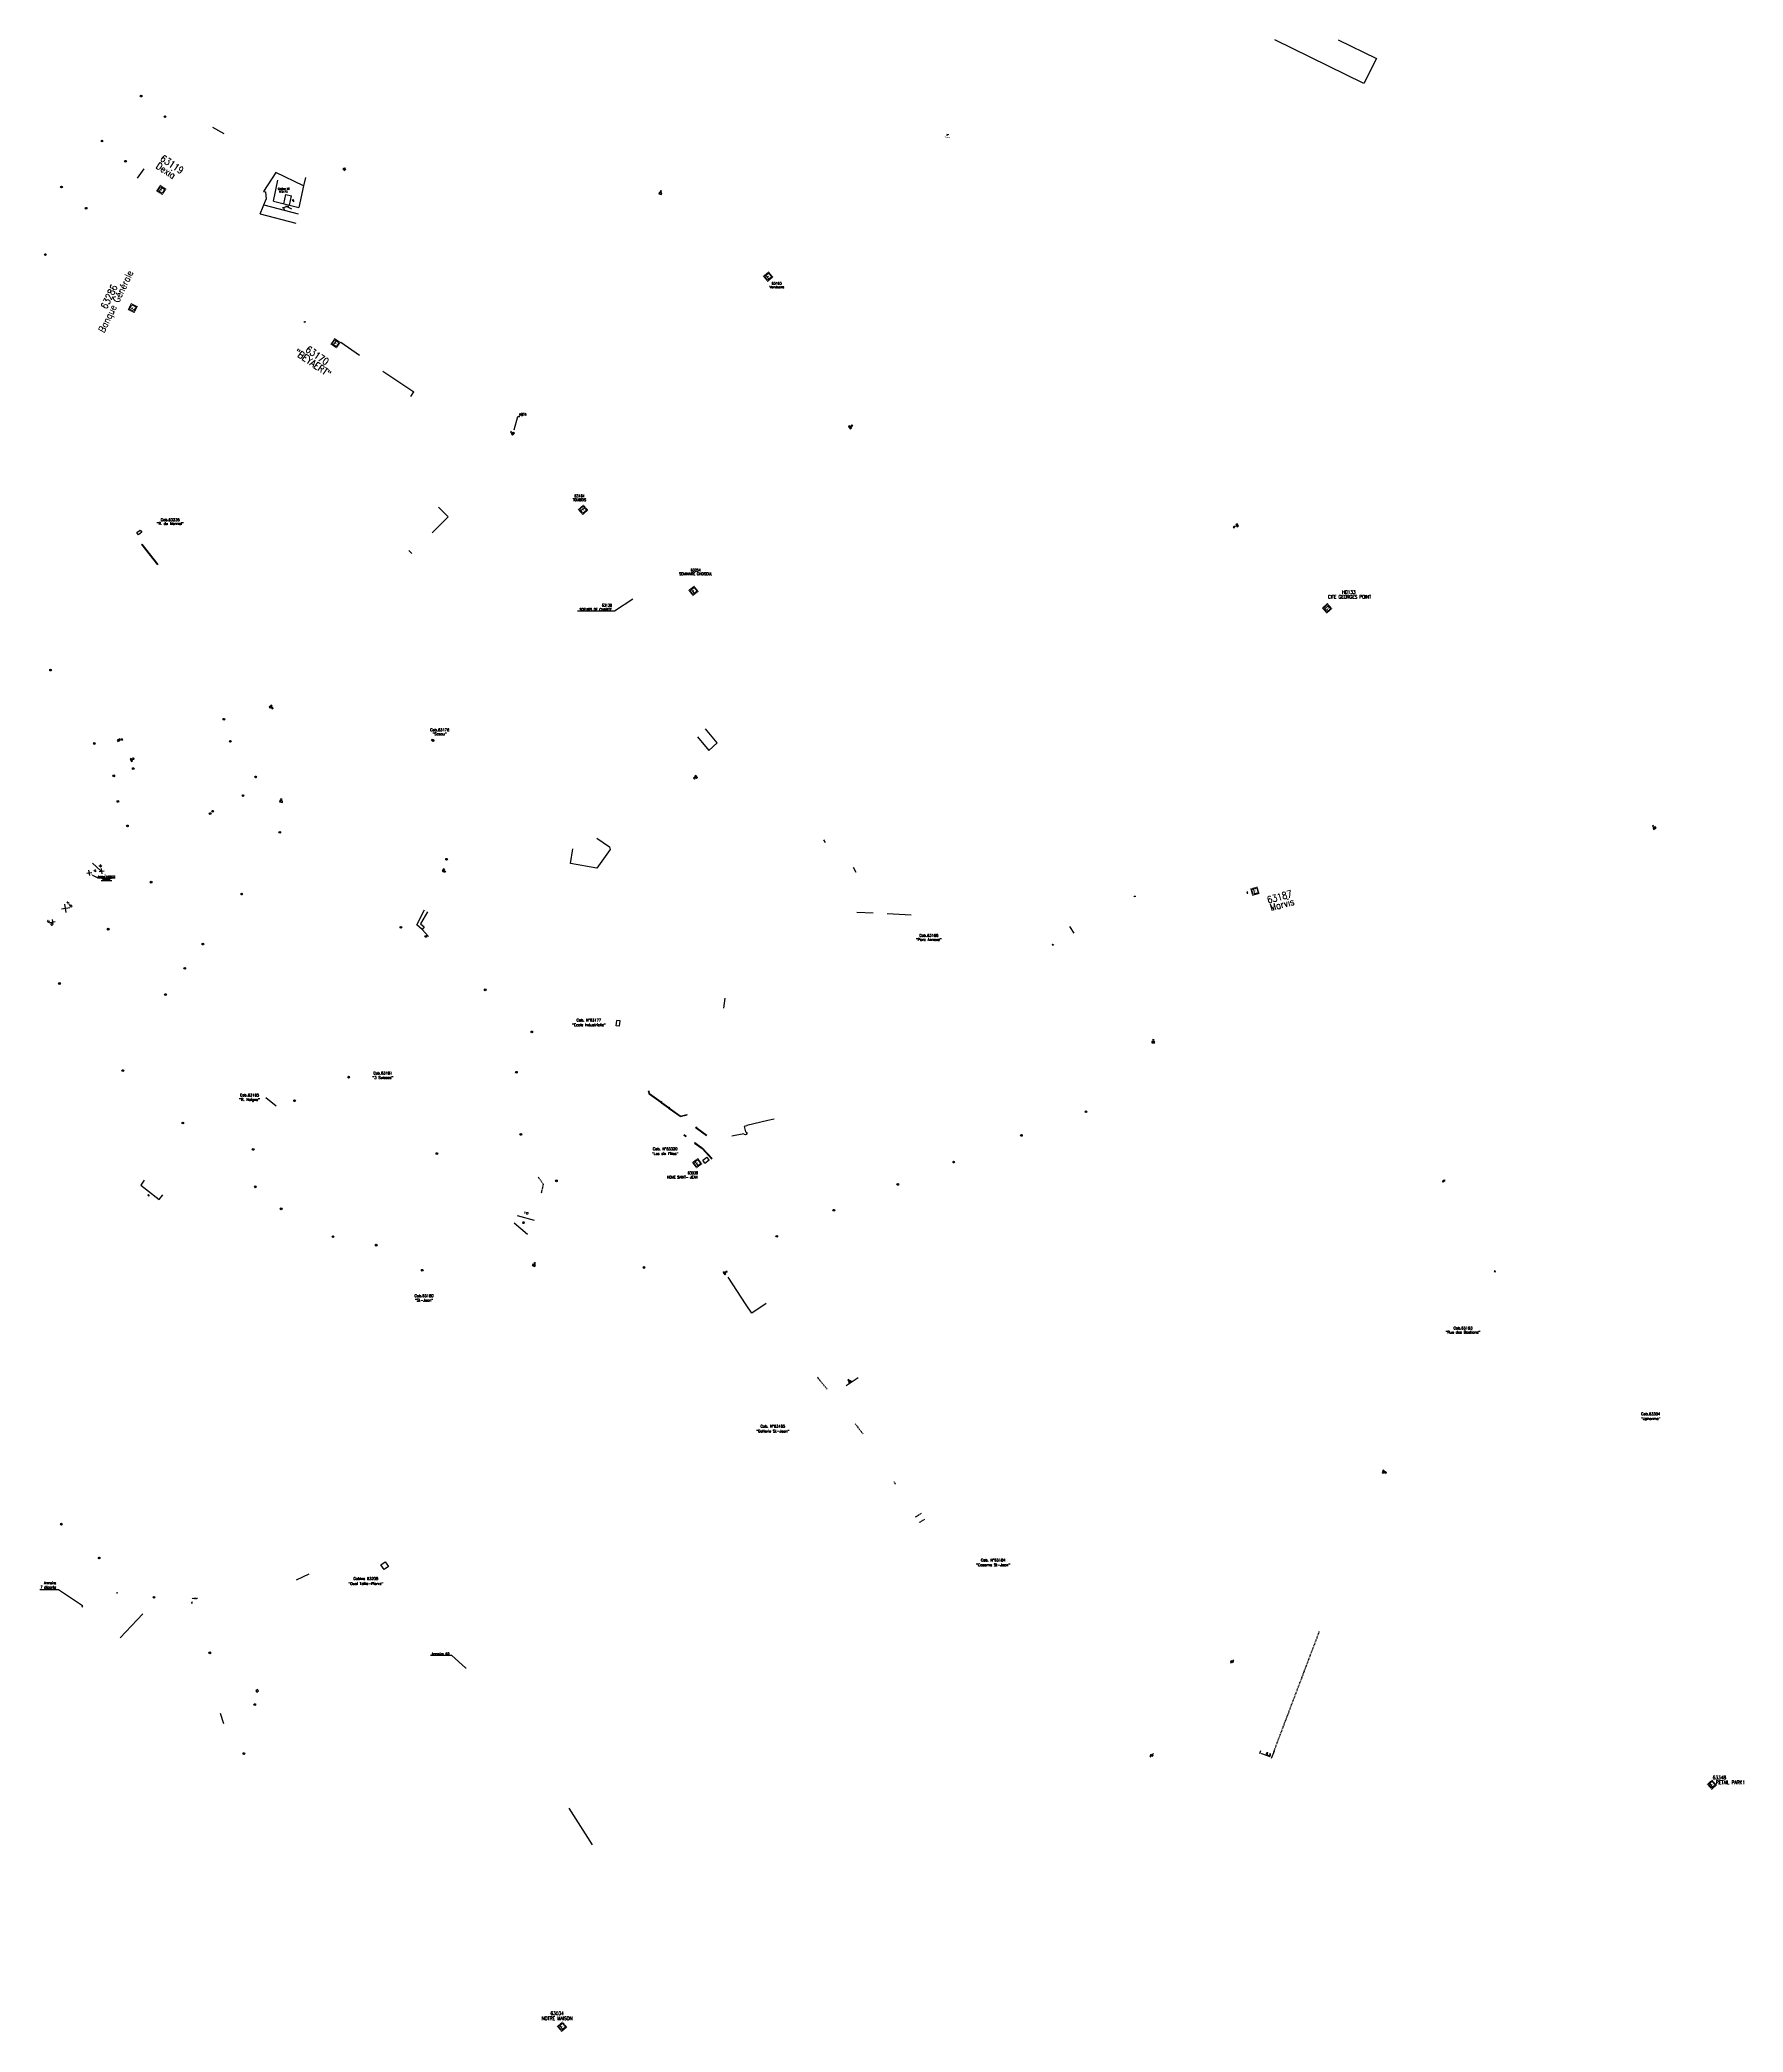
# Model space of a CAD drawing. Header units: millimetres. Extents: x 81001 to 81976, y 143860 to 145000.
import ezdxf
from ezdxf.enums import TextEntityAlignment as Align

# ---------------------------------------------------------------- set-up
doc = ezdxf.new("R2010")
doc.units = ezdxf.units.MM
for name, pattern in [('B_ST_AL', [2000, 1000, 1000]), ('DASHED', [0.75, 0.5, -0.25]), ('HIDDEN', [9.525, 6.35, -3.175])]:
    doc.linetypes.add(name, pattern=pattern)
doc.layers.get('0').update_dxf_attribs({"linetype": 'CONTINUOUS'})
for name, color, linetype in [('B_100', 3, 'CONTINUOUS'), ('B_310', 7, 'CONTINUOUS'), ('BB01', 7, 'CONTINUOUS'), ('BB02', 7, 'HIDDEN'), ('BB06', 7, 'CONTINUOUS'), ('BB08', 7, 'CONTINUOUS'), ('BF02', 7, 'CONTINUOUS'), ('BR12', 7, 'CONTINUOUS'), ('BR15', 7, 'CONTINUOUS'), ('BW01', 7, 'CONTINUOUS'), ('G_210', 7, 'CONTINUOUS'), ('M_200', 7, 'CONTINUOUS'), ('W0008', 7, 'CONTINUOUS'), ('W0100', 7, 'CONTINUOUS'), ('W0104', 1, 'CONTINUOUS'), ('W0112', 1, 'DASHED'), ('W0430', 7, 'CONTINUOUS'), ('W0432', 7, 'CONTINUOUS'), ('W0469', 7, 'CONTINUOUS'), ('W0473', 7, 'CONTINUOUS'), ('W0991', 7, 'CONTINUOUS'), ('W1102', 7, 'CONTINUOUS')]:
    doc.layers.add(name, color=color, linetype=linetype)
doc.styles.add('M_ROMANS', font='ROMANS.shx', dxfattribs={"width": 0.75})
doc.styles.get("Standard").update_dxf_attribs({"font": 'romans.shx', "width": 0.85})
doc.dimstyles.get("Standard").update_dxf_attribs({"dimtxt": 1.5, "dimasz": 1.2, "dimexe": 0.625, "dimexo": 0.625, "dimgap": 0.25, "dimtad": 1, "dimdec": 1, "dimzin": 0, "dimdsep": 46, "dimtxsty": 'Standard', "dimcen": -0.5, "dimadec": 0, "dimazin": 0, "dimtfac": 1, "dimtdec": 1, "dimtmove": 0, "dimatfit": 3, "dimfxl": 0, "dimtolj": 1, "dimtzin": 0, "dimarcsym": 0})

# ---------------------------------------------------------------- blocks, each defined once
blk = doc.blocks.new('M_200_56')
at = {"color": 0, "linetype": 'Continuous', "const_width": 0.35, "flags": 128}
blk.add_lwpolyline([(2, 2), (2, -2), (-2, -2), (-2, 2)], close=True, dxfattribs=at)
at = {"color": 0, "linetype": 'Continuous'}
blk.add_lwpolyline([(-1.5, 1.5), (1.5, 1.5), (1.5, -1.5), (-1.5, -1.5)], close=True, dxfattribs=at)
at = {"color": 0, "linetype": 'Continuous', "width": 0.85}
blk.add_text('E', height=2.5, dxfattribs=at).set_placement((0, 0), align=Align.MIDDLE_CENTER)
for tag, p in [('NUM', (0, 15.1)), ('NOM', (0, 8.6))]:
    blk.add_attdef(tag, text='', height=4, dxfattribs=at).set_placement(p, align=Align.MIDDLE)
at = {"color": 0, "linetype": 'Continuous', "style": 'M_ROMANS', "width": 0.75, "flags": 3}
for tag, p in [('DEF_COUP', (-0.1, -7.5)), ('DEF_TYPE', (-0.1, -10)), ('DEF_LEG', (-0.1, -5))]:
    blk.add_attdef(tag, text='', height=1.2, dxfattribs=at).set_placement(p, align=Align.MIDDLE)
blk = doc.blocks.new('B_310_01')
at = {"color": 0, "linetype": 'Continuous', "flags": 128}
blk.add_lwpolyline([(-2.25, -1.25), (-2.25, 1.25), (2.25, 1.25), (2.25, -1.25)], close=True, dxfattribs=at)
at = {"color": 0, "linetype": 'Continuous', "style": 'M_ROMANS', "width": 0.75}
blk.add_text('3/3', height=1.2, dxfattribs=at).set_placement((0, 0), align=Align.MIDDLE)
at = {"color": 0, "linetype": 'Continuous', "style": 'M_ROMANS', "width": 0.75, "flags": 3}
for tag, p in [('DEF_COUP', (0, -7.5)), ('DEF_TYPE', (0, -10)), ('DEF_LEG', (0, -5))]:
    blk.add_attdef(tag, text='', height=1.2, dxfattribs=at).set_placement(p, align=Align.MIDDLE)
blk = doc.blocks.new('BR1501')
at = {"color": 0, "linetype": 'Continuous'}
blk.add_lwpolyline([(0.3, -0.2), (-0.3, -0.2), (-0.3, 0.1), (0.3, 0.1)], close=True, dxfattribs=at)
for points in [[(-0.1, 0.1), (-0.1, -0.2)], [(0.1, -0.2), (0.1, 0.1)]]:
    blk.add_lwpolyline(points, dxfattribs=at)
blk = doc.blocks.new('AVALOIR')
at = {"layer": 'BR15'}
for p, q in [((-0.1, 0.19), (-0.19, 0.18)), ((-0.19, 0.18), (-0.18, -0.01)), ((-0.01, 0.19), (-0.1, 0.19)), ((-0.1, 0.19), (-0.09, 0)), ((-0.09, 0), (0, 0)), ((0.08, 0.2), (-0.01, 0.19)), ((0, 0), (-0.01, 0.19)), ((0, 0), (0.09, 0)), ((0.17, 0.2), (0.08, 0.2)), ((0.09, 0), (0.08, 0.2)), ((0.09, 0), (0.18, 0.01)), ((0.18, 0.01), (0.17, 0.2)), ((-0.18, -0.01), (-0.09, 0))]:
    blk.add_line(p, q, dxfattribs=at)
blk = doc.blocks.new('BR1209')
at = {"color": 0, "linetype": 'Continuous', "flags": 128}
for points in [[(-0.5, 0), (0.5, 0)], [(0, 0.5), (0, -0.5)]]:
    blk.add_lwpolyline(points, dxfattribs=at)
at = {"color": 0, "linetype": 'Continuous'}
blk.add_circle((0, 0), 0.5, dxfattribs=at)
at = {"color": 0, "linetype": 'Continuous', "width": 0.75}
blk.add_attdef('NUM', text='', height=1.2, dxfattribs=at).set_placement((0, 2), align=Align.MIDDLE)
at = {"color": 0, "linetype": 'Continuous', "width": 0.75, "flags": 3}
for tag, p in [('DEF_LEG', (0, -10)), ('DEF_COUP', (0, -12.5)), ('DEF_TYPE', (0, -15))]:
    blk.add_attdef(tag, text='', height=1.2, dxfattribs=at).set_placement(p, align=Align.MIDDLE)
blk = doc.blocks.new('M_200_59')
at = {"layer": 'M_200', "color": 0, "linetype": 'Continuous', "const_width": 0.35, "flags": 128}
blk.add_lwpolyline([(4, 4), (4, 0), (0, 0), (0, 4)], close=True, dxfattribs=at)
at = {"layer": 'M_200', "color": 0, "linetype": 'Continuous'}
blk.add_lwpolyline([(0.5, 3.5), (3.5, 3.5), (3.5, 0.5), (0.5, 0.5)], close=True, dxfattribs=at)
at = {"layer": 'M_200', "insert": (2, 2), "char_height": 2.5, "width": 4, "attachment_point": 5}
blk.add_mtext('E', dxfattribs=at)
at = {"layer": 'M_200', "color": 0, "linetype": 'Continuous', "width": 0.85}
for tag, p in [('NUM', (2, 17.1)), ('NOM', (2, 10.6))]:
    blk.add_attdef(tag, text='', height=4, dxfattribs=at).set_placement(p, align=Align.MIDDLE)
at = {"layer": 'M_200', "color": 0, "linetype": 'Continuous', "style": 'M_ROMANS', "width": 0.75, "flags": 3}
for tag, p in [('DEF_COUP', (1.9, -5.5)), ('DEF_TYPE', (1.9, -8)), ('DEF_LEG', (1.9, -3))]:
    blk.add_attdef(tag, text='', height=1.2, dxfattribs=at).set_placement(p, align=Align.MIDDLE)
blk = doc.blocks.new('T469')
at = {"color": 0, "linetype": 'Continuous', "flags": 128}
for points in [[(-0.4, 0.4), (0.4, -0.4)], [(-0.4, -0.4), (0.4, 0.4)]]:
    blk.add_lwpolyline(points, dxfattribs=at)
at = {"color": 0, "linetype": 'Continuous'}
blk.add_circle((0, 0), 0.5, dxfattribs=at)
blk = doc.blocks.new('T400')
for p, q in [((-0.15, 0.3), (0.15, 0.3)), ((-0.15, -0.25), (-0.15, 0.3)), ((-0.15, 0.15), (0.15, 0.15)), ((-0.15, 0), (0.15, 0)), ((0.15, 0.3), (0.15, -0.25)), ((-0.15, -0.15), (0.15, -0.15)), ((-0.15, -0.25), (-0.15, -0.3)), ((-0.15, -0.3), (0.15, -0.3)), ((0.15, -0.3), (0.15, -0.25))]:
    blk.add_line(p, q)
blk = doc.blocks.new('T430')
at = {"flags": 128}
for points in [[(0.8, 0.8), (-0.8, 0.8)], [(-0.8, 0.8), (-0.8, 0)], [(0.8, 0.8), (-0.8, 0)], [(-0.8, 0), (0.8, 0)], [(-0.4, 2.1), (0.4, 2.1)], [(-0.4, 2.1), (-0.4, 1.3)], [(-0.4, 1.7), (0, 1.7)], [(-0.4, 1.3), (0.4, 1.3)], [(0.8, 0), (0.8, 0.8)]]:
    blk.add_lwpolyline(points, dxfattribs=at)
blk = doc.blocks.new('*U9')
at = {"flags": 128}
for points in [[(0.8, 0.8), (-0.8, 0.8)], [(-0.8, 0.8), (-0.8, 0)], [(0.8, 0.8), (-0.8, 0)], [(-0.8, 0), (0.8, 0)], [(0.8, 0), (0.8, 0.8)], [(0.4, -0.3), (-0.4, -0.3)], [(0.4, -1.1), (-0.4, -1.1)], [(0.4, -0.7), (0, -0.7)], [(0.4, -1.1), (0.4, -0.3)]]:
    blk.add_lwpolyline(points, dxfattribs=at)
blk = doc.blocks.new('T473')
for p, q in [((-0.166667, 0.166667), (0.166667, -0.166667)), ((-0.166667, -0.166667), (0.166667, 0.166667)), ((0.500001, 0.500001), (1.000002, 1.000002)), ((-1.000002, -1.000002), (-0.500001, -0.500001))]:
    blk.add_line(p, q)
blk.add_ellipse((0, 0), major_axis=(0.471405, 0.471405), ratio=1, start_param=5.4977871438, end_param=11.780972451)
blk = doc.blocks.new('T432')
at = {"flags": 128}
for points in [[(0.8, 0.8), (-0.8, 0.8)], [(-0.8, 0.8), (-0.8, 0)], [(0.8, 0.8), (-0.8, 0)], [(-0.8, 0), (0.8, 0)], [(-0.4, 2.1), (0.4, 2.1)], [(-0.4, 2.1), (-0.4, 1.3)], [(-0.4, 1.3), (0.4, 1.3)], [(0, 1.7), (0.4, 1.7)], [(0.4, 1.3), (0.4, 1.7)], [(0.8, 0), (0.8, 0.8)]]:
    blk.add_lwpolyline(points, dxfattribs=at)
blk = doc.blocks.new('*U12')
at = {"flags": 128}
for points in [[(0.8, 0.8), (-0.8, 0.8)], [(-0.8, 0.8), (-0.8, 0)], [(0.8, 0.8), (-0.8, 0)], [(-0.8, 0), (0.8, 0)], [(0.8, 0), (0.8, 0.8)], [(-0.5, -0.2), (0.3, -0.2)], [(-0.5, -0.2), (-0.5, -1)], [(-0.5, -0.6), (-0.1, -0.6)], [(-0.5, -1), (0.3, -1)]]:
    blk.add_lwpolyline(points, dxfattribs=at)
blk = doc.blocks.new('*U13')
at = {"layer": 'M_200', "color": 0, "linetype": 'Continuous', "const_width": 0.35, "flags": 128}
blk.add_lwpolyline([(3.7, 4), (3.7, 0), (0, 0), (0, 4)], close=True, dxfattribs=at)
at = {"layer": 'M_200', "color": 0, "linetype": 'Continuous'}
blk.add_lwpolyline([(0.5, 3.5), (3.2, 3.5), (3.2, 0.5), (0.5, 0.5)], close=True, dxfattribs=at)
at = {"layer": 'M_200', "insert": (1.8, 2), "char_height": 2.5, "width": 3.675, "attachment_point": 5}
blk.add_mtext('E', dxfattribs=at)
at = {"layer": 'M_200', "color": 0, "linetype": 'Continuous', "width": 0.85}
for tag, p in [('NUM', (2, 17.1)), ('NOM', (2, 10.6))]:
    blk.add_attdef(tag, text='', height=4, dxfattribs=at).set_placement(p, align=Align.MIDDLE)
at = {"layer": 'M_200', "color": 0, "linetype": 'Continuous', "style": 'M_ROMANS', "width": 0.75, "flags": 3}
for tag, p in [('DEF_COUP', (1.9, -5.5)), ('DEF_TYPE', (1.9, -8)), ('DEF_LEG', (1.9, -3))]:
    blk.add_attdef(tag, text='', height=1.2, dxfattribs=at).set_placement(p, align=Align.MIDDLE)
blk = doc.blocks.new('*D18')
at = {"layer": 'W0112', "color": 0, "linetype": 'Continuous', "lineweight": -2, "transparency": 16777216}
for p, q in [((81699.8, 144020.6), (81699.2, 144018.9)), ((81700.5, 144019.1), (81705.1, 144017.3)), ((81707.6, 144020.5), (81706, 144016.3))]:
    blk.add_line(p, q, dxfattribs=at)
at = {"layer": 'W0112', "color": 0, "linetype": 'Continuous', "transparency": 16777216}
for points in [[(81700.6, 144019.3), (81700.5, 144018.9), (81699.4, 144019.5)], [(81705.2, 144017.5), (81705, 144017.2), (81706.2, 144016.9)]]:
    blk.add_solid(points, dxfattribs=at)
at = {"layer": 'W0112', "color": 0, "linetype": 'Continuous', "transparency": 16777216, "insert": (81704.4, 144018.7), "char_height": 1.5, "attachment_point": 5, "rotation": 339.0951}
blk.add_mtext('\\A1;6.5', dxfattribs=at)
blk = doc.blocks.new('*U17')
at = {"flags": 128}
for points in [[(0.8, 0.8), (-0.8, 0.8)], [(-0.8, 0.8), (-0.8, 0)], [(0.8, 0.8), (-0.8, 0)], [(-0.8, 0), (0.8, 0)], [(0.4, 2.7), (-0.4, 2.7)], [(-0.4, 2.7), (-0.4, 2.3)], [(0, 2.3), (-0.4, 2.3)], [(0.4, 1.9), (-0.4, 1.9)], [(0.4, 1.9), (0.4, 2.7)], [(0.8, 0), (0.8, 0.8)]]:
    blk.add_lwpolyline(points, dxfattribs=at)
blk = doc.blocks.new('G_210_23')
at = {"layer": 'G_210', "color": 0, "linetype": 'Continuous', "const_width": 0.35, "flags": 128}
blk.add_lwpolyline([(4, 4), (4, 0), (0, 0), (0, 4)], close=True, dxfattribs=at)
at = {"layer": 'G_210', "color": 0, "linetype": 'Continuous'}
blk.add_lwpolyline([(0.5, 3.5), (3.5, 3.5), (3.5, 0.5), (0.5, 0.5)], close=True, dxfattribs=at)
at = {"layer": 'G_210', "insert": (2, 2), "char_height": 2.5, "width": 4, "attachment_point": 5}
blk.add_mtext('G', dxfattribs=at)
at = {"layer": 'G_210', "color": 0, "linetype": 'Continuous', "width": 0.75}
for tag, height, p in [('NUM', 2, (2, 12.5)), ('NOM', 2, (2, 9.7)), ('BCL', 1.5, (2, 7))]:
    blk.add_attdef(tag, text='', height=height, dxfattribs=at).set_placement(p, align=Align.MIDDLE)
at = {"layer": 'G_210', "color": 0, "linetype": 'Continuous', "width": 0.75, "flags": 3}
for tag, p in [('DEF_COUP', (2.1, -5.6)), ('DEF_TYPE', (2.1, -8.1)), ('DEF_LEG', (2.1, -3.1))]:
    blk.add_attdef(tag, text='', height=1.2, dxfattribs=at).set_placement(p, align=Align.MIDDLE)
blk = doc.blocks.new('*U15')
at = {"flags": 128}
for points in [[(0.8, 0.8), (-0.8, 0.8)], [(-0.8, 0.8), (-0.8, 0)], [(0.8, 0.8), (-0.8, 0)], [(-0.8, 0), (0.8, 0)], [(0.8, 0), (0.8, 0.8)], [(1.4, 0.3), (2.2, 0.3)], [(1.4, 0.3), (1.4, -0.5)], [(1.4, -0.5), (2.2, -0.5)], [(1.8, -0.1), (2.2, -0.1)], [(2.2, -0.5), (2.2, -0.1)]]:
    blk.add_lwpolyline(points, dxfattribs=at)
blk = doc.blocks.new('*U16')
at = {"flags": 128}
for points in [[(0.8, 0.8), (-0.8, 0.8)], [(-0.8, 0.8), (-0.8, 0)], [(0.8, 0.8), (-0.8, 0)], [(-0.8, 0), (0.8, 0)], [(0.8, 0), (0.8, 0.8)], [(-0.4, -0.4), (0.4, -0.4)], [(-0.4, -0.4), (-0.4, -1.2)], [(-0.4, -1.2), (0.4, -1.2)], [(0, -0.8), (0.4, -0.8)], [(0.4, -1.2), (0.4, -0.8)]]:
    blk.add_lwpolyline(points, dxfattribs=at)

msp = doc.modelspace()

# ---------------------------------------------------------------- linework, layer by layer
at = {"const_width": 0.25, "flags": 128}
msp.add_lwpolyline([(81519.06, 144944.48), (81522.02, 144943.97)], dxfattribs=at)
at = {"layer": 'B_100', "color": 252, "linetype": 'B_ST_AL'}
for p, q in [((81478.04, 144500.17), (81468.87, 144500.55)), ((81499.84, 144498.92), (81486.22, 144499.65))]:
    msp.add_line(p, q, dxfattribs=at)
at = {"layer": 'BB01'}
for p, q in [((81136.22, 144924.1), (81129.13, 144913.21)), ((81152, 144916.48), (81136.22, 144924.1)), ((81129.13, 144913.21), (81130.33, 144912.96)), ((81130.33, 144912.96), (81130.63, 144908.79)), ((81134.86, 144907.7), (81137.34, 144919.64)), ((81140.77, 144906.18), (81141.89, 144911.57)), ((81141.89, 144911.57), (81145.19, 144910.72)), ((81152, 144916.48), (81149.4, 144903.96)), ((81153.26, 144921.15), (81152, 144916.48)), ((81127.21, 144900.37), (81130.63, 144908.79)), ((81127.21, 144900.37), (81147.57, 144895.14)), ((81129.3, 144905.52), (81148.94, 144900.47)), ((81134.86, 144907.7), (81149.4, 144903.96)), ((81143.54, 144904.75), (81139.79, 144903.58)), ((81140.52, 144904.11), (81141.06, 144902.84)), ((81141.7, 144904.93), (81145.18, 144903.29)), ((81144.07, 144905.33), (81145.19, 144910.72)), ((81146.45, 144908.5), (81145.54, 144907.86)), ((81145.63, 144908.68), (81146.56, 144907.32)), ((81059.53, 144711.2), (81059.69, 144711.32)), ((81068.76, 144699.55), (81059.53, 144711.2)), ((81068.91, 144699.68), (81059.69, 144711.32)), ((81331.03, 144435.7), (81331.33, 144438.68)), ((81333.02, 144435.5), (81331.03, 144435.7)), ((81333.32, 144438.49), (81331.33, 144438.68)), ((81333.02, 144435.5), (81333.32, 144438.49)), ((81380.57, 144358.65), (81382.95, 144360.46)), ((81381.78, 144357.06), (81380.57, 144358.65)), ((81381.78, 144357.06), (81384.17, 144358.87)), ((81384.17, 144358.87), (81382.95, 144360.46)), ((81196.32, 144127.12), (81198.78, 144128.84)), ((81198.22, 144124.39), (81196.32, 144127.12)), ((81200.68, 144126.1), (81198.22, 144124.39)), ((81198.78, 144128.84), (81200.68, 144126.1))]:
    msp.add_line(p, q, dxfattribs=at)
at = {"layer": 'BB01', "linetype": 'Continuous'}
for p, q in [((81173.51, 144826.86), (81184.06, 144819.5)), ((81197.49, 144810.44), (81215.23, 144798.46)), ((81213.49, 144795.88), (81215.23, 144798.46)), ((81229.29, 144732.58), (81234.9, 144726.98)), ((81225.7, 144717.76), (81234.9, 144726.98)), ((81303.95, 143987.77), (81317.3, 143966.87))]:
    msp.add_line(p, q, dxfattribs=at)
at = {"layer": 'BB01', "linetype": 'Continuous', "flags": 128}
for points in [[(81058.52, 144719.38), (81059.47, 144718.22), (81057.66, 144716.76), (81056.72, 144717.93)], [(81225.41, 144598.87), (81225.94, 144599.71), (81226.79, 144599.17), (81226.25, 144598.33)], [(81692.46, 144512.3), (81692.07, 144512.2), (81692.24, 144511.55), (81692.63, 144511.65)], [(81834.01, 144295.47), (81833.69, 144295.23), (81834.1, 144294.69), (81834.42, 144294.94)]]:
    msp.add_lwpolyline(points, close=True, dxfattribs=at)
at = {"layer": 'BB01', "flags": 128}
msp.add_lwpolyline([(81136.32, 144389.73), (81130.51, 144394.39)], dxfattribs=at)
for points in [[(81025.07, 144103.22), (81025.26, 144102.99), (81025.67, 144103.32), (81025.48, 144103.56)], [(81087.85, 144105.52), (81088.01, 144105.15), (81088.55, 144105.38), (81088.38, 144105.76)], [(81124.75, 144055.06), (81125.29, 144054.3), (81126.35, 144055.06), (81125.81, 144055.81)]]:
    msp.add_lwpolyline(points, close=True, dxfattribs=at)
at = {"layer": 'BB02', "flags": 128}
msp.add_lwpolyline([(81031.31, 144528.7), (81038.61, 144521.86)], dxfattribs=at)
at = {"layer": 'BB06'}
for p, q in [((81028.01, 144522.93), (81030.97, 144523.38)), ((81029.71, 144521.67), (81029.26, 144524.63)), ((81035.08, 144523.92), (81038.04, 144524.37)), ((81036.78, 144522.66), (81036.33, 144525.63)), ((81013.43, 144502.56), (81018.26, 144503.3)), ((81016.21, 144500.51), (81015.48, 144505.34)), ((81007.03, 144494.8), (81009.99, 144495.25)), ((81008.74, 144493.54), (81008.29, 144496.51))]:
    msp.add_line(p, q, dxfattribs=at)
at = {"layer": 'BB08'}
for p, q in [((81031.3, 144521.86), (81034.25, 144520.26)), ((81034.25, 144520.26), (81044.2, 144520.26)), ((81036.15, 144518.8), (81042.3, 144518.8))]:
    msp.add_line(p, q, dxfattribs=at)
msp.add_solid([(81031.2, 144521.68), (81030.2, 144522.46), (81031.4, 144522.04)], dxfattribs=at)
at = {"layer": 'BF02'}
for p, q in [((81349.26, 144398.5), (81349.86, 144396.6)), ((81349.5, 144398.55), (81350.07, 144396.76)), ((81356.57, 144391.71), (81349.86, 144396.6)), ((81356.71, 144391.91), (81350.07, 144396.76)), ((81356.57, 144391.71), (81356.92, 144392.2)), ((81357.05, 144391.36), (81356.57, 144391.71)), ((81357.4, 144391.84), (81356.92, 144392.2)), ((81357.05, 144391.36), (81357.4, 144391.84)), ((81360.93, 144388.53), (81357.05, 144391.36)), ((81361.08, 144388.73), (81357.2, 144391.56)), ((81360.93, 144388.53), (81361.28, 144389.01)), ((81361.41, 144388.18), (81360.93, 144388.53)), ((81361.77, 144388.66), (81361.28, 144389.01)), ((81361.41, 144388.18), (81361.77, 144388.66)), ((81367.64, 144383.64), (81361.41, 144388.18)), ((81367.69, 144383.91), (81361.56, 144388.38)), ((81367.64, 144383.64), (81371.59, 144384.61)), ((81367.69, 144383.91), (81371.53, 144384.86)), ((81371.53, 144384.86), (81371.59, 144384.61)), ((81376.52, 144377.16), (81376.88, 144377.64)), ((81377.01, 144376.8), (81376.52, 144377.16)), ((81377.36, 144377.29), (81376.88, 144377.64)), ((81377.01, 144376.8), (81377.36, 144377.29)), ((81382.74, 144372.62), (81377.01, 144376.8)), ((81382.89, 144372.82), (81377.15, 144377.01)), ((81369.61, 144373.07), (81370.82, 144372.19)), ((81369.85, 144373.4), (81371.06, 144372.51)), ((81371.06, 144372.51), (81370.82, 144372.19)), ((81376.07, 144368.86), (81375.83, 144368.53)), ((81375.83, 144368.53), (81380.18, 144365.37)), ((81376.07, 144368.86), (81380.44, 144365.67)), ((81385.7, 144359.37), (81380.18, 144365.37)), ((81386, 144359.64), (81380.44, 144365.67))]:
    msp.add_line(p, q, dxfattribs=at)
at = {"layer": 'BW01'}
for p, q in [((81060.89, 144347.25), (81058.9, 144344.43)), ((81058.9, 144344.43), (81069.45, 144336.14)), ((81069.45, 144336.14), (81071.51, 144338.96))]:
    msp.add_line(p, q, dxfattribs=at)
at = {"layer": 'W0008', "color": 252}
msp.add_lwpolyline([(81223.61, 144486.71), (81219.96, 144490.67)], dxfattribs=at)
at = {"layer": 'W0100', "color": 252}
msp.add_line((81593.16, 144488.58), (81590.75, 144492.56), dxfattribs=at)
at = {"layer": 'W0100', "color": 253}
for p, q in [((81593.16, 144488.58), (81590.75, 144492.56)), ((81047.2, 144085.29), (81060.15, 144099.02))]:
    msp.add_line(p, q, dxfattribs=at)
at = {"layer": 'W0100', "color": 252, "flags": 128}
for points in [[(81106.61, 144946.14), (81100.18, 144949.86)], [(81057.09, 144920.87), (81060.75, 144926.21)], [(81057.09, 144920.87), (81060.75, 144926.21)], [(81175.05, 144925.26), (81176.22, 144925.95)], [(81449.71, 144542.03), (81450.64, 144540.53)], [(81462.75, 144229.84), (81469.52, 144234.38)]]:
    msp.add_lwpolyline(points, dxfattribs=at)
at = {"layer": 'W0100', "color": 252}
for points in [[(81175.05, 144925.26), (81176.22, 144925.95)], [(81466.71, 144526.4), (81468.2, 144523.51)], [(81223, 144500.94), (81218.96, 144493.91), (81221.06, 144492.2), (81219.96, 144490.67), (81216.85, 144493.38), (81221.34, 144501.98)], [(81393.15, 144451.36), (81392.37, 144445.79)], [(81421.42, 144382.15), (81417.88, 144381.4), (81417.9, 144381.34), (81405.81, 144378.55), (81405.82, 144378.4), (81404.22, 144377.97), (81405.01, 144375.03), (81405.29, 144375.02), (81405.77, 144374.62), (81405.82, 144374.04), (81405.46, 144373.47), (81405, 144373.3), (81404.34, 144373.42), (81404.07, 144373.84), (81397.16, 144372.39)], [(81155.06, 144121.66), (81147.81, 144118.33)], [(81106.42, 144036.07), (81104.47, 144041.93)]]:
    msp.add_lwpolyline(points, dxfattribs=at)
at = {"layer": 'W0100'}
msp.add_lwpolyline([(81214.03, 144705.98), (81212.3, 144707.7)], dxfattribs=at)
at = {"layer": 'W0100', "color": 252, "linetype": 'Continuous', "flags": 128}
for points in [[(81377.64, 144600.99), (81384.08, 144593.27), (81388.91, 144597.67), (81382.08, 144605.55)], [(81319.92, 144543.11), (81327.3, 144538.05), (81327.57, 144536.6), (81319.95, 144525.9), (81304.97, 144528.48), (81306.13, 144536.93)], [(81416.88, 144276.65), (81408.62, 144271.06), (81405.45, 144275.94), (81395.11, 144291.84)]]:
    msp.add_lwpolyline(points, dxfattribs=at)
at = {"layer": 'W0100', "color": 252, "linetype": 'DASHED', "flags": 128}
for points in [[(81286.39, 144349.04), (81289.3, 144344.99), (81288.07, 144339.85)], [(81451.75, 144227.63), (81446.16, 144234.55)], [(81467.89, 144207.79), (81472.19, 144202.14)], [(81489.94, 144174.79), (81490.91, 144173.26)], [(81505.69, 144156.47), (81502.26, 144154.37)], [(81507.55, 144153.02), (81504.22, 144151.13)]]:
    msp.add_lwpolyline(points, dxfattribs=at)
at = {"layer": 'W0100'}
msp.add_lwpolyline([(81244.7, 144068), (81244.91, 144068.15), (81244.99, 144068.04), (81244.77, 144067.89)], close=True, dxfattribs=at)
at = {"layer": 'W0104', "color": 253}
msp.add_lwpolyline([(81744.27, 145000), (81766.21, 144989.25), (81759.03, 144975.03), (81707.99, 145000)], dxfattribs=at)
at = {"layer": 'W0112', "color": 252, "linetype": 'DASHED'}
msp.add_lwpolyline([(81707.43, 144020.01), (81707.82, 144021.05), (81733.55, 144088.93)], dxfattribs=at)
at = {"layer": 'W1102', "color": 252, "flags": 128}
for points in [[(81280.21, 144316.12), (81272.54, 144322.62)], [(81284.21, 144324.21), (81274.49, 144326.77)]]:
    msp.add_lwpolyline(points, dxfattribs=at)

# ---------------------------------------------------------------- block references
at = {"layer": 'B_310'}
for p, xscale, yscale, zscale, rotation in [((81175.26, 144926.24), 0.25, 0.25, 0.25, 29.24311702099945), ((81804.66, 144346.82), 0.28125, 0.28125, 0.28125, 33.79772522686967)]:
    msp.add_blockref('B_310_01', p, dxfattribs=dict(at, xscale=xscale, yscale=yscale, zscale=zscale, rotation=rotation))
at = {"layer": 'BR12', "color": 252}
for p, rotation in [((81059.1, 144967.82), 139.2464204029713), ((81072.78, 144956.03), 139.2464204029713), ((81036.72, 144942.09), 139.246420402971), ((81050.18, 144930.49), 139.246420402971), ((81013.51, 144915.76), 139.2464204029711), ((81027.6, 144903.62), 139.246420402971), ((81004.27, 144877.08), 139.246420402971), ((81007.28, 144639.25), 139.2464204029713), ((81032.3, 144597.21), 139.2464204029714), ((81098.56, 144557.11), 139.2464204029716), ((81138.45, 144546.39), 139.2464204029713), ((81233.95, 144530.96), 139.2464204029718), ((81064.81, 144517.87), 139.2464204029715), ((81116.68, 144511.04), 139.2464204029714), ((81040.28, 144490.94), 139.2464204029716), ((81207.81, 144491.98), 8.492840805623112), ((81094.44, 144482.42), 139.2464204029715), ((81222.01, 144486.78), 139.2464204029713), ((81084.09, 144468.51), 139.2464204029716), ((81012.4, 144459.87), 139.2464204029716), ((81256.07, 144456.23), 139.2464204029713), ((81073.06, 144453.5), 139.2464204029716), ((81282.72, 144432.13), 139.2464204029711), ((81048.64, 144410), 139.2464204029716), ((81273.92, 144409.05), 139.2464204029711), ((81177.9, 144406.22), 139.2464204029713), ((81146.95, 144392.78), 139.2464204029716), ((81599.96, 144386.43), 139.2464204029716), ((81082.91, 144380), 139.2464204029716), ((81123.25, 144364.87), 139.2464204029716), ((81276.44, 144373.48), 139.2464204029711), ((81562.99, 144372.89), 139.2464204029714), ((81228.4, 144362.48), 139.246420402971), ((81524.21, 144357.63), 139.2464204029714), ((81124.46, 144343.46), 139.2464204029714), ((81296.83, 144346.88), 139.2464204029711), ((81492.19, 144344.85), 139.2464204029714), ((81139.27, 144330.87), 139.2464204029713), ((81455.63, 144330.07), 139.2464204029714), ((81168.95, 144314.95), 139.2464204029713), ((81193.69, 144310.08), 139.2464204029713), ((81422.95, 144315.14), 139.2464204029714), ((81220.01, 144295.71), 139.2464204029712), ((81346.95, 144297.28), 139.2464204029713), ((81013.44, 144150.37), 139.2464204029721), ((81035.14, 144131.01), 139.2464204029721), ((81066.49, 144108.52), 139.2464204029721), ((81098.4, 144076.73), 139.2464204029721), ((81124.14, 144047.1), 139.2464204029721), ((81117.94, 144019.05), 139.2464204029721)]:
    msp.add_blockref('BR1209', p, dxfattribs=dict(at, rotation=rotation))
at = {"layer": 'BR15'}
for name, p, rotation in [('T400', (81152.75, 144838.54), 292.5845032654103), ('BR1501', (81627.9, 144509.78), 9.89847749680726), ('BR1501', (81581.01, 144482.04), 314.9321068748144)]:
    msp.add_blockref(name, p, dxfattribs=dict(at, rotation=rotation))
for p, xscale, yscale, zscale, rotation in [((81063.25, 144338.42), 2, 2, 2, 321.737205562208), ((81045.35, 144110.96), 0.8, 0.8, 0.8, 35.66314771324816), ((81045.35, 144110.96), 0.8000000000004814, 0.8000000000004814, 0.8000000000004814, 35.66314771321868)]:
    msp.add_blockref('AVALOIR', p, dxfattribs=dict(at, xscale=xscale, yscale=yscale, zscale=zscale, rotation=rotation))
at = {"layer": 'G_210'}
ref = msp.add_blockref('G_210_23', (81735.13, 144674.77), dxfattribs=dict(at, rotation=311.6673199484753))
ref.add_attrib('NUM', 'HD133', dxfattribs={"color": 0, "linetype": 'Continuous', "height": 2, "width": 0.75}).set_placement((81750.4, 144683.9), align=Align.MIDDLE)
ref.add_attrib('NOM', 'CITE GEORGES POINT', dxfattribs={"color": 0, "linetype": 'Continuous', "height": 2, "width": 0.75}).set_placement((81750.83, 144681.15), align=Align.MIDDLE)
at = {"layer": 'M_200'}
ref = msp.add_blockref('M_200_56', (81070.64, 144914.05), dxfattribs=dict(at, rotation=326.3644355232481))
ref.add_attrib('NUM', '63119', dxfattribs={"layer": '0', "color": 0, "linetype": 'Continuous', "height": 4, "rotation": 326.36444, "width": 0.85}).set_placement((81076.8, 144928.75), align=Align.MIDDLE)
ref.add_attrib('NOM', 'Dexia', dxfattribs={"layer": '0', "color": 0, "linetype": 'Continuous', "height": 4, "rotation": 326.36444, "width": 0.85}).set_placement((81073.35, 144925.23), align=Align.MIDDLE)
ref = msp.add_blockref('M_200_56', (81054.31, 144846.46), dxfattribs=dict(at, rotation=64.20578030281752))
ref.add_attrib('NUM', '63286', dxfattribs={"layer": '0', "color": 0, "linetype": 'Continuous', "height": 4, "rotation": 64.20578, "width": 0.85}).set_placement((81040.75, 144853.01), align=Align.MIDDLE)
ref.add_attrib('NOM', 'Banque Générale', dxfattribs={"layer": '0', "color": 0, "linetype": 'Continuous', "height": 4, "rotation": 64.20578, "width": 0.85}).set_placement((81045.16, 144850.01), align=Align.MIDDLE)
ref = msp.add_blockref('M_200_56', (81417.99, 144864.44), dxfattribs=dict(at, rotation=39.72467133375373))
ref.add_attrib('NUM', '63163', dxfattribs={"layer": '0', "color": 0, "linetype": 'Continuous', "height": 1.5, "width": 0.85}).set_placement((81422.91, 144860.64), align=Align.MIDDLE)
ref.add_attrib('NOM', 'Vendeens', dxfattribs={"layer": '0', "color": 0, "linetype": 'Continuous', "height": 1.5, "width": 0.85}).set_placement((81423.02, 144858.53), align=Align.MIDDLE)
ref = msp.add_blockref('M_200_56', (81170.42, 144826.34), dxfattribs=dict(at, rotation=325.4630238405052))
ref.add_attrib('NUM', '63170', dxfattribs={"layer": '0', "color": 0, "linetype": 'Continuous', "height": 4, "rotation": 325.46302, "width": 0.85}).set_placement((81159.93, 144819.36), align=Align.MIDDLE)
ref.add_attrib('NOM', '"BEYAERT"', dxfattribs={"layer": '0', "color": 0, "linetype": 'Continuous', "height": 4, "rotation": 325.46302, "width": 0.85}).set_placement((81157.43, 144815.04), align=Align.MIDDLE)
ref = msp.add_blockref('M_200_56', (81312.07, 144730.98), dxfattribs=dict(at, rotation=311.697591495427))
ref.add_attrib('NUM', '63164', dxfattribs={"layer": '0', "color": 0, "linetype": 'Continuous', "height": 1.5, "width": 0.85}).set_placement((81310.03, 144738.91), align=Align.MIDDLE)
ref.add_attrib('NOM', 'TOUBOIS', dxfattribs={"layer": '0', "color": 0, "linetype": 'Continuous', "height": 1.5, "width": 0.85}).set_placement((81310.03, 144736.76), align=Align.MIDDLE)
ref = msp.add_blockref('M_200_56', (81375.27, 144684.6), dxfattribs=dict(at, rotation=38.25867616689316))
ref.add_attrib('NUM', '63254', dxfattribs={"layer": '0', "color": 0, "linetype": 'Continuous', "height": 1.5, "width": 0.85}).set_placement((81376.55, 144696.5), align=Align.MIDDLE)
ref.add_attrib('NOM', 'SEMINAIRE CHOISEUL', dxfattribs={"layer": '0', "color": 0, "linetype": 'Continuous', "height": 1.5, "width": 0.85}).set_placement((81376.52, 144694.36), align=Align.MIDDLE)
ref = msp.add_blockref('M_200_56', (81696.63, 144512.69), dxfattribs=dict(at, rotation=15.34318337523132))
ref.add_attrib('NUM', '63187', dxfattribs={"layer": '0', "color": 0, "linetype": 'Continuous', "height": 4, "rotation": 15.34318, "width": 0.85}).set_placement((81710.73, 144509.47), align=Align.MIDDLE)
ref.add_attrib('NOM', 'Marvis', dxfattribs={"layer": '0', "color": 0, "linetype": 'Continuous', "height": 4, "rotation": 15.34318, "width": 0.85}).set_placement((81712.13, 144505.16), align=Align.MIDDLE)
ref = msp.add_blockref('M_200_59', (81376.96, 144354.21), dxfattribs=dict(at, rotation=36.50053117043709))
ref.add_attrib('NUM', '63038', dxfattribs={"color": 0, "linetype": 'Continuous', "height": 1.5, "width": 0.85}).set_placement((81374.91, 144351.45), align=Align.MIDDLE)
ref.add_attrib('NOM', 'HOME SAINT- JEAN', dxfattribs={"color": 0, "linetype": 'Continuous', "height": 1.5, "width": 0.85}).set_placement((81368.87, 144348.96), align=Align.MIDDLE)
ref = msp.add_blockref('*U13', (81958.19, 143998.52), dxfattribs=dict(at, rotation=41.8177341974554))
ref.add_attrib('NUM', '63348', dxfattribs={"color": 0, "linetype": 'Continuous', "height": 2, "width": 0.85}).set_placement((81962.52, 144005.33), align=Align.MIDDLE)
ref.add_attrib('NOM', 'RETAIL PARK1', dxfattribs={"color": 0, "linetype": 'Continuous', "height": 2, "width": 0.85}).set_placement((81968.91, 144002.63), align=Align.MIDDLE)
ref = msp.add_blockref('M_200_56', (81300.04, 143862.67), dxfattribs=dict(at, rotation=40.63302692351848))
ref.add_attrib('NUM', '63034', dxfattribs={"layer": '0', "color": 0, "linetype": 'Continuous', "height": 2, "width": 0.85}).set_placement((81297.25, 143870.36), align=Align.MIDDLE)
ref.add_attrib('NOM', 'NOTRE MAISON', dxfattribs={"layer": '0', "color": 0, "linetype": 'Continuous', "height": 2, "width": 0.85}).set_placement((81297.21, 143867.54), align=Align.MIDDLE)
at = {"layer": 'W0430'}
for name, p, rotation in [('T430', (81356.23, 144911.69), 344.417328677196), ('*U9', (81271.62, 144774.93), 224.8620708351513), ('T430', (81053.13, 144587.64), 297.7689169994733), ('T430', (81139.17, 144563.62), 351.2436080704753), ('T430', (81925.61, 144548.41), 26.27758480481664), ('*U12', (81232.55, 144524.46), 63.52650634178852), ('T430', (81638.38, 144425.76), 352.092791447019), ('T430', (81283.71, 144298.16), 334.2743440994794), ('T430', (81392.71, 144293.74), 306.4613470718758)]:
    msp.add_blockref(name, p, dxfattribs=dict(at, rotation=rotation))
at = {"layer": 'W0432'}
for name, p, rotation in [('T432', (81464.54, 144778.01), 308.9039611946204), ('*U17', (81686.8, 144722.24), 118.8141302172003), ('T432', (81133.06, 144618.61), 222.4452519610412), ('T432', (81133.06, 144618.61), 222.4452519610412), ('*U16', (81376.53, 144577.86), 305.9964270794995), ('T432', (81769.71, 144180.55), 248.1790312126065)]:
    msp.add_blockref(name, p, dxfattribs=dict(at, rotation=rotation))
at = {"layer": 'W0432', "linetype": 'Continuous', "rotation": 28.81930210278763}
msp.add_blockref('*U15', (81046.52, 144598.84), dxfattribs=at)
at = {"layer": 'W0432', "color": 252, "rotation": 33.86368085423613}
msp.add_blockref('T432', (81465.08, 144231.4), dxfattribs=at)
at = {"layer": 'W0469'}
for p in [(81106.5, 144611.09), (81110.17, 144598.47), (81054.59, 144582.85), (81043.45, 144578.7), (81124.67, 144578.1), (81045.82, 144564.07), (81100.08, 144558.46), (81117.44, 144567.4), (81051.24, 144550.04)]:
    msp.add_blockref('T469', p, dxfattribs=at)
at = {"layer": 'W0473'}
for p in [(81683.61, 144071.73), (81637.61, 144018.04)]:
    msp.add_blockref('T473', p, dxfattribs=at)

# ---------------------------------------------------------------- texts
at = {"width": 0.85}
msp.add_text('4', height=1.5, rotation=294.12234, dxfattribs=at).set_placement((81519.74, 144945.98))
at = {"insert": (81010.36, 144113), "char_height": 1.5, "attachment_point": 9}
msp.add_mtext('Armaire\\P7 départs', dxfattribs=at)
at = {"layer": 'BB01'}
for s, p in [('Cab.63180', (81221.03, 144281.09)), ('"St-Jean"', (81221.03, 144278.53))]:
    msp.add_text(s, height=1.5, dxfattribs=at).set_placement(p, align=Align.MIDDLE)
at = {"layer": 'BB06'}
for s, rotation, p in [('31', 316.81103, (81032.71, 144524.34)), ('33', 316.21463, (81035.79, 144527.17)), ('17-23', 316.81103, (81017.97, 144505.16)), ('13-15', 316.81103, (81006.82, 144494.64))]:
    msp.add_text(s, height=0.9, rotation=rotation, dxfattribs=at).set_placement(p, align=Align.MIDDLE)
at = {"layer": 'BB08'}
for s, height, p in [('Cabine HT', 1, (81137.39, 144914.2)), (' N%%D3172', 1, (81137.39, 144912.58)), ('Armoire BT', 0.4, (81088.39, 144107.7))]:
    msp.add_text(s, height=height, dxfattribs=at).set_placement(p)
for s, height, p in [('"R. du Monnel"', 1.5, (81075.77, 144723.16)), ('Cab.63235', 1.5, (81075.76, 144725.32)), ('Cab.63176', 1.5, (81230, 144605.04)), ('"Sceau"', 1.5, (81230.01, 144602.69)), ('Cabine N%%d63173', 0.9, (81039.26, 144520.98)), ('"GENART"', 0.9, (81039.26, 144519.52)), ('"Parc Annexe"', 1.5, (81510.01, 144485)), ('Cab.63166', 1.5, (81510.01, 144487.4)), ('"Ecole Industrielle"', 1.5, (81315.37, 144436.18)), ('Cab. N%%d63177', 1.5, (81315.37, 144438.94)), ('Cab.63181', 1.5, (81197.46, 144408.54)), ('"3 Suisses"', 1.5, (81197.47, 144406)), ('"R. Haigne"', 1.5, (81121.16, 144393.2)), ('Cab.63165', 1.5, (81121.15, 144395.97)), ('Cab. N%%d63320', 1.5, (81359.07, 144365.22)), ('"Les six Filles"', 1.5, (81359.07, 144362.47)), ('"Rue des Bastions"', 1.5, (81815.76, 144260.26)), ('Cab.63193', 1.5, (81815.76, 144262.63)), ('"Galterie St-Jean"', 1.5, (81420.69, 144203.66)), ('Cab. N%%d63185', 1.5, (81420.69, 144206.41)), ('"Upharma"', 1.5, (81923.2, 144210.52)), ('Cab.63304', 1.5, (81923.2, 144213.49)), ('"Caserne St-Jean"', 1.5, (81546.83, 144127.07)), ('Cab. N%%d63184', 1.5, (81546.83, 144129.83)), ('"Quai Taille-Pierre"', 1.5, (81187.69, 144116.27)), ('Cabine 63208', 1.5, (81187.69, 144119.23))]:
    msp.add_text(s, height=height, dxfattribs=at).set_placement(p, align=Align.MIDDLE)
at = {"layer": 'M_200', "linetype": 'Continuous', "insert": (81328.59, 144673.13), "char_height": 1.5, "attachment_point": 9}
msp.add_mtext('63139\\PSOEURS DE CHARITE', dxfattribs=at)
at = {"layer": 'W0430', "linetype": 'Continuous', "char_height": 1.5}
for s, insert, attachment_point in [('\\A1;ABT4', (81275.41, 144786.29), 1), ('Armoire 4D', (81235.56, 144075.37), 9)]:
    msp.add_mtext(s, dxfattribs=dict(at, insert=insert, attachment_point=attachment_point))
at = {"layer": 'W0991', "color": 252, "width": 1.6}
for s, p in [('8', (81277.22, 144322.63)), ('10', (81277.98, 144328.31))]:
    msp.add_text(s, height=1, rotation=346.39233, dxfattribs=at).set_placement(p)

# ---------------------------------------------------------------- dimensions: what is measured, and where the dimension line sits
at = {"layer": 'W0112', "color": 252, "linetype": 'Continuous'}
dim = msp.add_linear_dim(base=(81706.24, 144016.91), p1=(81700.04, 144021.15), p2=(81707.82, 144021.05), angle=159.09512, text='6.5', dimstyle='Standard', override={"dimatfit": 0}, dxfattribs=at)
dim.commit()
dim.dimension.update_dxf_attribs({"geometry": '*D18', "text_midpoint": (81704.05, 144017.75), "dimtype": 160})

# ---------------------------------------------------------------- leaders
at = {"annotation_type": 0, "has_hookline": 1, "hookline_direction": 1, "text_width": 9.23}
msp.add_leader([(81025.48, 144103.56), (81011.81, 144112.75), (81010.61, 144112.75)], dimstyle='Standard', override={"dimgap": 0.25, "dimtad": 1}, dxfattribs=at)
at = {"layer": 'M_200', "linetype": 'Continuous', "annotation_type": 0, "has_hookline": 1, "hookline_direction": 1, "text_width": 19.79}
msp.add_leader([(81340.6, 144679.86), (81330.04, 144672.88), (81328.84, 144672.88)], dimstyle='Standard', dxfattribs=at)
at = {"layer": 'W0430', "linetype": 'Continuous'}
msp.add_leader([(81272.63, 144776.77), (81274.68, 144784.36), (81275.88, 144784.36)], dimstyle='Standard', override={"dimfxl": 1.25}, dxfattribs=at)
at = {"layer": 'W0430', "linetype": 'Continuous', "annotation_type": 0, "has_hookline": 1, "hookline_direction": 1, "text_width": 10.75}
msp.add_leader([(81244.72, 144068.13), (81237.01, 144075.12), (81235.81, 144075.12)], dimstyle='Standard', dxfattribs=at)

doc.saveas('drawing.dxf')
